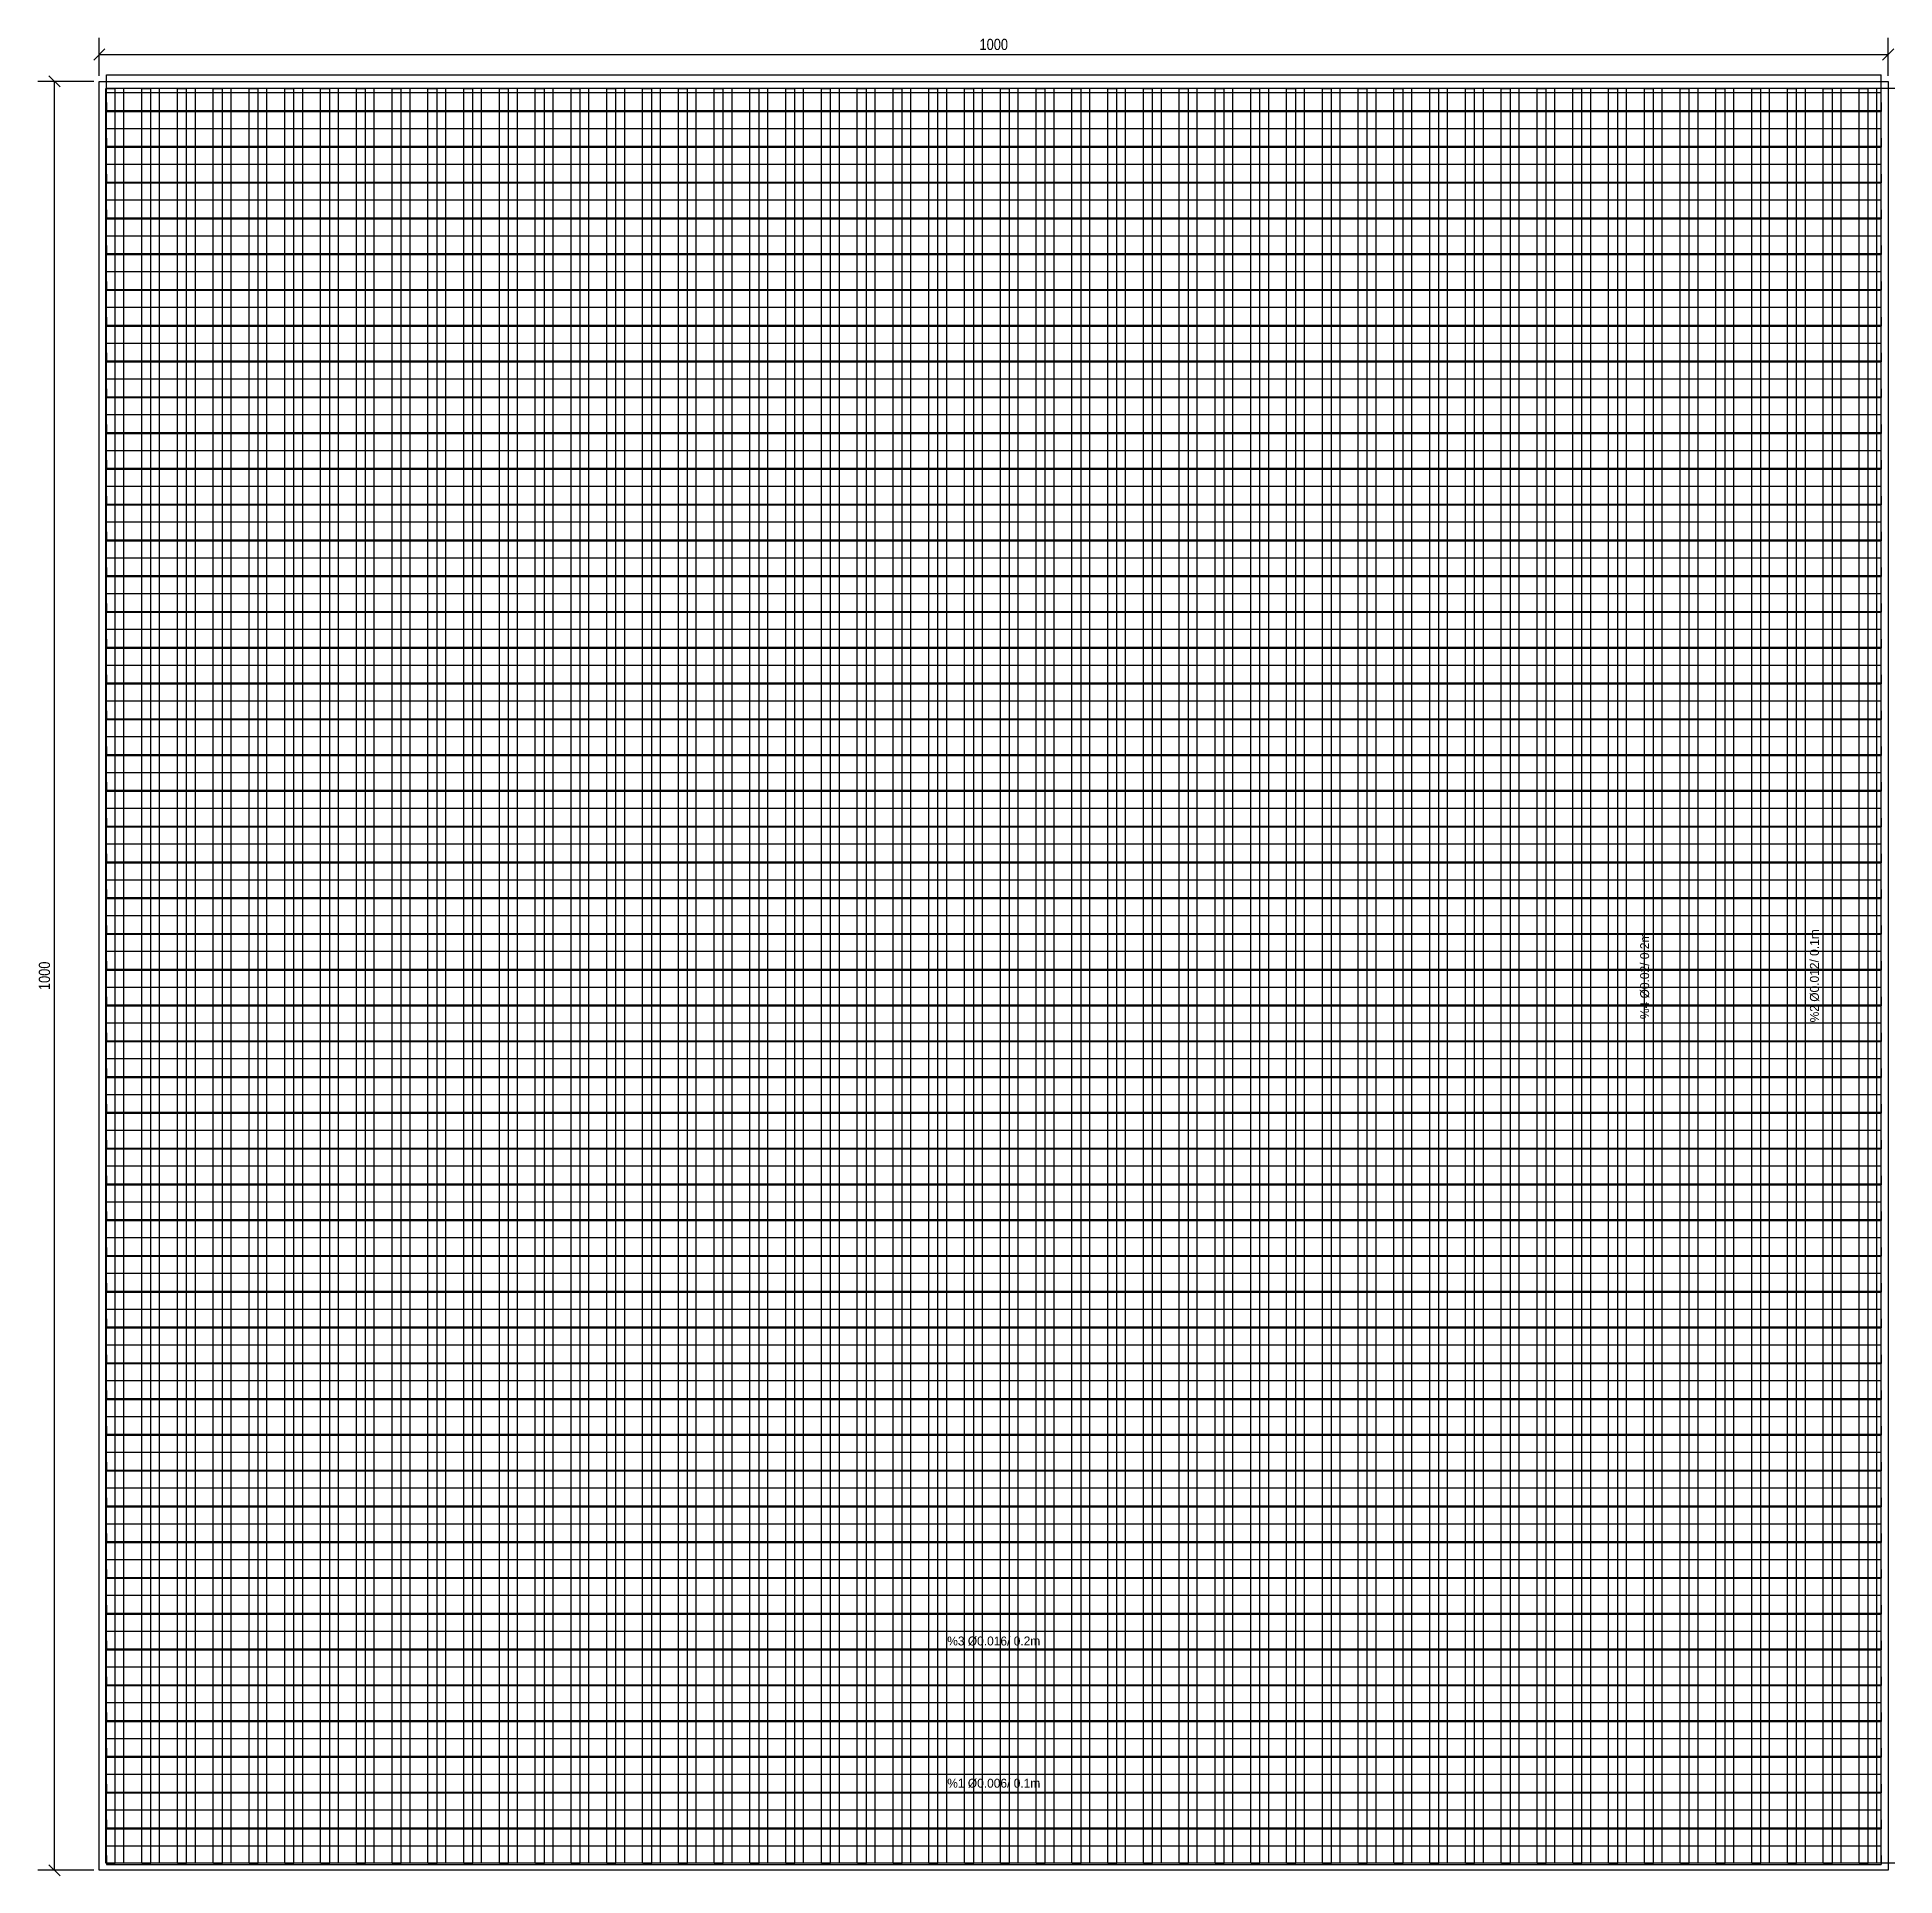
# Model space of a CAD drawing. Header units: metres. Extents: x -0.3 to 22, y -15 to 10.2.
# Drawn here: x -0.35 to 10.04, y -15.03 to -4.75 of the extents above; entities that cross this region are included whole.
import ezdxf
from ezdxf.enums import TextEntityAlignment as Align

# ---------------------------------------------------------------- set-up
doc = ezdxf.new("R2010")
doc.units = ezdxf.units.M
doc.styles.add('OpenSansCondensed-Light', font='OpenSansCondensed-Light.ttf')
doc.dimstyles.new('EZ_M_25_H25_CM', dxfattribs={"dimtxt": 0.0625, "dimasz": 0.0625, "dimexe": 0.09375, "dimexo": 0.03125, "dimgap": 0.025, "dimtad": 1, "dimlfac": 100, "dimzin": 12, "dimdsep": 46, "dimtxsty": 'OpenSansCondensed-Light', "dimtsz": 0.03125, "dimcen": 2.5, "dimazin": 3, "dimtfac": 0.5, "dimtmove": 2, "dimatfit": 3})

msp = doc.modelspace()

# ---------------------------------------------------------------- texts
for s, p in [('%2 Ø0.012/ 0.1m', (9.587, -10)), ('%4 Ø0.02/ 0.2m', (8.638, -10))]:
    msp.add_text(s, height=0.05, rotation=90).set_placement(p, align=Align.MIDDLE)
for s, p in [('%3 Ø0.016/ 0.2m', (5, -13.718)), ('%1 Ø0.006/ 0.1m', (5, -14.513))]:
    msp.add_text(s, height=0.05).set_placement(p, align=Align.MIDDLE)

# ---------------------------------------------------------------- dimensions: what is measured, and where the dimension line sits
msp.add_linear_dim(base=(0, -4.85), p1=(0, -5), p2=(10, -5), dimstyle='EZ_M_25_H25_CM').render()
msp.add_linear_dim(base=(-0.25, -15), p1=(0, -15), p2=(0, -5), angle=90, dimstyle='EZ_M_25_H25_CM').render()

# ---------------------------------------------------------------- linework, layer by layer
for p, q in [((0.04, -5.063), (0.04, -4.963)), ((0.04, -4.963), (9.96, -4.963)), ((9.96, -5.063), (9.96, -4.963)), ((0.137, -5.04), (0.037, -5.04)), ((0.037, -14.96), (0.037, -5.04)), ((0.038, -5.04), (0.088, -5.04)), ((0.04, -5.163), (0.04, -5.063)), ((0.04, -5.063), (9.96, -5.063)), ((0.088, -14.96), (0.088, -5.04)), ((0.237, -5.04), (0.137, -5.04)), ((0.137, -14.96), (0.137, -5.04)), ((0.337, -5.04), (0.237, -5.04)), ((0.237, -14.96), (0.237, -5.04)), ((0.238, -5.04), (0.288, -5.04)), ((0.288, -14.96), (0.288, -5.04)), ((0.437, -5.04), (0.337, -5.04)), ((0.337, -14.96), (0.337, -5.04)), ((0.537, -5.04), (0.437, -5.04)), ((0.437, -14.96), (0.437, -5.04)), ((0.438, -5.04), (0.488, -5.04)), ((0.488, -14.96), (0.488, -5.04)), ((0.637, -5.04), (0.537, -5.04)), ((0.537, -14.96), (0.537, -5.04)), ((0.737, -5.04), (0.637, -5.04)), ((0.637, -14.96), (0.637, -5.04)), ((0.638, -5.04), (0.688, -5.04)), ((0.688, -14.96), (0.688, -5.04)), ((0.837, -5.04), (0.737, -5.04)), ((0.737, -14.96), (0.737, -5.04)), ((0.937, -5.04), (0.837, -5.04)), ((0.837, -14.96), (0.837, -5.04)), ((0.838, -5.04), (0.888, -5.04)), ((0.888, -14.96), (0.888, -5.04)), ((1.037, -5.04), (0.937, -5.04)), ((0.937, -14.96), (0.937, -5.04)), ((1.137, -5.04), (1.037, -5.04)), ((1.037, -14.96), (1.037, -5.04)), ((1.038, -5.04), (1.088, -5.04)), ((1.088, -14.96), (1.088, -5.04)), ((1.237, -5.04), (1.137, -5.04)), ((1.137, -14.96), (1.137, -5.04)), ((1.337, -5.04), (1.237, -5.04)), ((1.237, -14.96), (1.237, -5.04)), ((1.238, -5.04), (1.288, -5.04)), ((1.288, -14.96), (1.288, -5.04)), ((1.437, -5.04), (1.337, -5.04)), ((1.337, -14.96), (1.337, -5.04)), ((1.537, -5.04), (1.437, -5.04)), ((1.437, -14.96), (1.437, -5.04)), ((1.438, -5.04), (1.488, -5.04)), ((1.488, -14.96), (1.488, -5.04)), ((1.637, -5.04), (1.537, -5.04)), ((1.537, -14.96), (1.537, -5.04)), ((1.737, -5.04), (1.637, -5.04)), ((1.637, -14.96), (1.637, -5.04)), ((1.638, -5.04), (1.688, -5.04)), ((1.688, -14.96), (1.688, -5.04)), ((1.837, -5.04), (1.737, -5.04)), ((1.737, -14.96), (1.737, -5.04)), ((1.937, -5.04), (1.837, -5.04)), ((1.837, -14.96), (1.837, -5.04)), ((1.838, -5.04), (1.888, -5.04)), ((1.888, -14.96), (1.888, -5.04)), ((2.037, -5.04), (1.937, -5.04)), ((1.937, -14.96), (1.937, -5.04)), ((2.137, -5.04), (2.037, -5.04)), ((2.037, -14.96), (2.037, -5.04)), ((2.038, -5.04), (2.088, -5.04)), ((2.088, -14.96), (2.088, -5.04)), ((2.237, -5.04), (2.137, -5.04)), ((2.137, -14.96), (2.137, -5.04)), ((2.337, -5.04), (2.237, -5.04)), ((2.237, -14.96), (2.237, -5.04)), ((2.238, -5.04), (2.288, -5.04)), ((2.288, -14.96), (2.288, -5.04)), ((2.437, -5.04), (2.337, -5.04)), ((2.337, -14.96), (2.337, -5.04)), ((2.537, -5.04), (2.437, -5.04)), ((2.437, -14.96), (2.437, -5.04)), ((2.438, -5.04), (2.488, -5.04)), ((2.488, -14.96), (2.488, -5.04)), ((2.637, -5.04), (2.537, -5.04)), ((2.537, -14.96), (2.537, -5.04)), ((2.737, -5.04), (2.637, -5.04)), ((2.637, -14.96), (2.637, -5.04)), ((2.638, -5.04), (2.688, -5.04)), ((2.688, -14.96), (2.688, -5.04)), ((2.837, -5.04), (2.737, -5.04)), ((2.737, -14.96), (2.737, -5.04)), ((2.937, -5.04), (2.837, -5.04)), ((2.837, -14.96), (2.837, -5.04)), ((2.838, -5.04), (2.888, -5.04)), ((2.888, -14.96), (2.888, -5.04)), ((3.037, -5.04), (2.937, -5.04)), ((2.937, -14.96), (2.937, -5.04)), ((3.137, -5.04), (3.037, -5.04)), ((3.037, -14.96), (3.037, -5.04)), ((3.038, -5.04), (3.088, -5.04)), ((3.088, -14.96), (3.088, -5.04)), ((3.237, -5.04), (3.137, -5.04)), ((3.137, -14.96), (3.137, -5.04)), ((3.337, -5.04), (3.237, -5.04)), ((3.237, -14.96), (3.237, -5.04)), ((3.238, -5.04), (3.288, -5.04)), ((3.288, -14.96), (3.288, -5.04)), ((3.437, -5.04), (3.337, -5.04)), ((3.337, -14.96), (3.337, -5.04)), ((3.537, -5.04), (3.437, -5.04)), ((3.437, -14.96), (3.437, -5.04)), ((3.438, -5.04), (3.488, -5.04)), ((3.488, -14.96), (3.488, -5.04)), ((3.637, -5.04), (3.537, -5.04)), ((3.537, -14.96), (3.537, -5.04)), ((3.737, -5.04), (3.637, -5.04)), ((3.637, -14.96), (3.637, -5.04)), ((3.638, -5.04), (3.688, -5.04)), ((3.688, -14.96), (3.688, -5.04)), ((3.837, -5.04), (3.737, -5.04)), ((3.737, -14.96), (3.737, -5.04)), ((3.937, -5.04), (3.837, -5.04)), ((3.837, -14.96), (3.837, -5.04)), ((3.838, -5.04), (3.888, -5.04)), ((3.888, -14.96), (3.888, -5.04)), ((4.037, -5.04), (3.937, -5.04)), ((3.937, -14.96), (3.937, -5.04)), ((4.137, -5.04), (4.037, -5.04)), ((4.037, -14.96), (4.037, -5.04)), ((4.038, -5.04), (4.088, -5.04)), ((4.088, -14.96), (4.088, -5.04)), ((4.237, -5.04), (4.137, -5.04)), ((4.137, -14.96), (4.137, -5.04)), ((4.337, -5.04), (4.237, -5.04)), ((4.237, -14.96), (4.237, -5.04)), ((4.238, -5.04), (4.288, -5.04)), ((4.288, -14.96), (4.288, -5.04)), ((4.437, -5.04), (4.337, -5.04)), ((4.337, -14.96), (4.337, -5.04)), ((4.537, -5.04), (4.437, -5.04)), ((4.437, -14.96), (4.437, -5.04)), ((4.438, -5.04), (4.488, -5.04)), ((4.488, -14.96), (4.488, -5.04)), ((4.637, -5.04), (4.537, -5.04)), ((4.537, -14.96), (4.537, -5.04)), ((4.737, -5.04), (4.637, -5.04)), ((4.637, -14.96), (4.637, -5.04)), ((4.638, -5.04), (4.688, -5.04)), ((4.688, -14.96), (4.688, -5.04)), ((4.837, -5.04), (4.737, -5.04)), ((4.737, -14.96), (4.737, -5.04)), ((4.937, -5.04), (4.837, -5.04)), ((4.837, -14.96), (4.837, -5.04)), ((4.838, -5.04), (4.888, -5.04)), ((4.888, -14.96), (4.888, -5.04)), ((5.037, -5.04), (4.937, -5.04)), ((4.937, -14.96), (4.937, -5.04)), ((5.137, -5.04), (5.037, -5.04)), ((5.037, -14.96), (5.037, -5.04)), ((5.038, -5.04), (5.088, -5.04)), ((5.088, -14.96), (5.088, -5.04)), ((5.237, -5.04), (5.137, -5.04)), ((5.137, -14.96), (5.137, -5.04)), ((5.337, -5.04), (5.237, -5.04)), ((5.237, -14.96), (5.237, -5.04)), ((5.238, -5.04), (5.288, -5.04)), ((5.288, -14.96), (5.288, -5.04)), ((5.437, -5.04), (5.337, -5.04)), ((5.337, -14.96), (5.337, -5.04)), ((5.537, -5.04), (5.437, -5.04)), ((5.437, -14.96), (5.437, -5.04)), ((5.438, -5.04), (5.488, -5.04)), ((5.488, -14.96), (5.488, -5.04)), ((5.637, -5.04), (5.537, -5.04)), ((5.537, -14.96), (5.537, -5.04)), ((5.737, -5.04), (5.637, -5.04)), ((5.637, -14.96), (5.637, -5.04)), ((5.638, -5.04), (5.688, -5.04)), ((5.688, -14.96), (5.688, -5.04)), ((5.837, -5.04), (5.737, -5.04)), ((5.737, -14.96), (5.737, -5.04)), ((5.937, -5.04), (5.837, -5.04)), ((5.837, -14.96), (5.837, -5.04)), ((5.838, -5.04), (5.888, -5.04)), ((5.888, -14.96), (5.888, -5.04)), ((6.037, -5.04), (5.937, -5.04)), ((5.937, -14.96), (5.937, -5.04)), ((6.137, -5.04), (6.037, -5.04)), ((6.037, -14.96), (6.037, -5.04)), ((6.038, -5.04), (6.088, -5.04)), ((6.088, -14.96), (6.088, -5.04)), ((6.237, -5.04), (6.137, -5.04)), ((6.137, -14.96), (6.137, -5.04)), ((6.337, -5.04), (6.237, -5.04)), ((6.237, -14.96), (6.237, -5.04)), ((6.238, -5.04), (6.288, -5.04)), ((6.288, -14.96), (6.288, -5.04)), ((6.437, -5.04), (6.337, -5.04)), ((6.337, -14.96), (6.337, -5.04)), ((6.537, -5.04), (6.437, -5.04)), ((6.437, -14.96), (6.437, -5.04)), ((6.438, -5.04), (6.488, -5.04)), ((6.488, -14.96), (6.488, -5.04)), ((6.637, -5.04), (6.537, -5.04)), ((6.537, -14.96), (6.537, -5.04)), ((6.737, -5.04), (6.637, -5.04)), ((6.637, -14.96), (6.637, -5.04)), ((6.638, -5.04), (6.688, -5.04)), ((6.688, -14.96), (6.688, -5.04)), ((6.837, -5.04), (6.737, -5.04)), ((6.737, -14.96), (6.737, -5.04)), ((6.937, -5.04), (6.837, -5.04)), ((6.837, -14.96), (6.837, -5.04)), ((6.838, -5.04), (6.888, -5.04)), ((6.888, -14.96), (6.888, -5.04)), ((7.037, -5.04), (6.937, -5.04)), ((6.937, -14.96), (6.937, -5.04)), ((7.137, -5.04), (7.037, -5.04)), ((7.037, -14.96), (7.037, -5.04)), ((7.038, -5.04), (7.088, -5.04)), ((7.088, -14.96), (7.088, -5.04)), ((7.237, -5.04), (7.137, -5.04)), ((7.137, -14.96), (7.137, -5.04)), ((7.337, -5.04), (7.237, -5.04)), ((7.237, -14.96), (7.237, -5.04)), ((7.238, -5.04), (7.288, -5.04)), ((7.288, -14.96), (7.288, -5.04)), ((7.437, -5.04), (7.337, -5.04)), ((7.337, -14.96), (7.337, -5.04)), ((7.537, -5.04), (7.437, -5.04)), ((7.437, -14.96), (7.437, -5.04)), ((7.438, -5.04), (7.488, -5.04)), ((7.488, -14.96), (7.488, -5.04)), ((7.637, -5.04), (7.537, -5.04)), ((7.537, -14.96), (7.537, -5.04)), ((7.737, -5.04), (7.637, -5.04)), ((7.637, -14.96), (7.637, -5.04)), ((7.638, -5.04), (7.688, -5.04)), ((7.688, -14.96), (7.688, -5.04)), ((7.837, -5.04), (7.737, -5.04)), ((7.737, -14.96), (7.737, -5.04)), ((7.937, -5.04), (7.837, -5.04)), ((7.837, -14.96), (7.837, -5.04)), ((7.838, -5.04), (7.888, -5.04)), ((7.888, -14.96), (7.888, -5.04)), ((8.037, -5.04), (7.937, -5.04)), ((7.937, -14.96), (7.937, -5.04)), ((8.137, -5.04), (8.037, -5.04)), ((8.037, -14.96), (8.037, -5.04)), ((8.038, -5.04), (8.088, -5.04)), ((8.088, -14.96), (8.088, -5.04)), ((8.237, -5.04), (8.137, -5.04)), ((8.137, -14.96), (8.137, -5.04)), ((8.337, -5.04), (8.237, -5.04)), ((8.237, -14.96), (8.237, -5.04)), ((8.238, -5.04), (8.288, -5.04)), ((8.288, -14.96), (8.288, -5.04)), ((8.437, -5.04), (8.337, -5.04)), ((8.337, -14.96), (8.337, -5.04)), ((8.537, -5.04), (8.437, -5.04)), ((8.437, -14.96), (8.437, -5.04)), ((8.438, -5.04), (8.488, -5.04)), ((8.488, -14.96), (8.488, -5.04)), ((8.637, -5.04), (8.537, -5.04)), ((8.537, -14.96), (8.537, -5.04)), ((8.737, -5.04), (8.637, -5.04)), ((8.637, -14.96), (8.637, -5.04)), ((8.638, -5.04), (8.688, -5.04)), ((8.688, -14.96), (8.688, -5.04)), ((8.837, -5.04), (8.737, -5.04)), ((8.737, -14.96), (8.737, -5.04)), ((8.937, -5.04), (8.837, -5.04)), ((8.837, -14.96), (8.837, -5.04)), ((8.838, -5.04), (8.888, -5.04)), ((8.888, -14.96), (8.888, -5.04)), ((9.037, -5.04), (8.937, -5.04)), ((8.937, -14.96), (8.937, -5.04)), ((9.137, -5.04), (9.037, -5.04)), ((9.037, -14.96), (9.037, -5.04)), ((9.038, -5.04), (9.088, -5.04)), ((9.088, -14.96), (9.088, -5.04)), ((9.237, -5.04), (9.137, -5.04)), ((9.137, -14.96), (9.137, -5.04)), ((9.337, -5.04), (9.237, -5.04)), ((9.237, -14.96), (9.237, -5.04)), ((9.238, -5.04), (9.288, -5.04)), ((9.288, -14.96), (9.288, -5.04)), ((9.437, -5.04), (9.337, -5.04)), ((9.337, -14.96), (9.337, -5.04)), ((9.537, -5.04), (9.437, -5.04)), ((9.437, -14.96), (9.437, -5.04)), ((9.438, -5.04), (9.488, -5.04)), ((9.488, -14.96), (9.488, -5.04)), ((9.637, -5.04), (9.537, -5.04)), ((9.537, -14.96), (9.537, -5.04)), ((9.737, -5.04), (9.637, -5.04)), ((9.637, -14.96), (9.637, -5.04)), ((9.638, -5.04), (9.688, -5.04)), ((9.688, -14.96), (9.688, -5.04)), ((9.837, -5.04), (9.737, -5.04)), ((9.737, -14.96), (9.737, -5.04)), ((9.937, -5.04), (9.837, -5.04)), ((9.837, -14.96), (9.837, -5.04)), ((9.838, -5.04), (9.888, -5.04)), ((9.888, -14.96), (9.888, -5.04)), ((10.037, -5.04), (9.937, -5.04)), ((9.937, -14.96), (9.937, -5.04)), ((9.96, -5.163), (9.96, -5.063)), ((0.04, -5.118), (0.04, -5.168)), ((0.04, -5.263), (0.04, -5.163)), ((0.04, -5.163), (9.96, -5.163)), ((0.04, -5.168), (9.96, -5.168)), ((9.96, -5.118), (9.96, -5.168)), ((9.96, -5.263), (9.96, -5.163)), ((0.04, -5.363), (0.04, -5.263)), ((0.04, -5.263), (9.96, -5.263)), ((9.96, -5.363), (9.96, -5.263)), ((0.04, -5.318), (0.04, -5.368)), ((0.04, -5.463), (0.04, -5.363)), ((0.04, -5.363), (9.96, -5.363)), ((0.04, -5.368), (9.96, -5.368)), ((9.96, -5.318), (9.96, -5.368)), ((9.96, -5.463), (9.96, -5.363)), ((0.04, -5.563), (0.04, -5.463)), ((0.04, -5.463), (9.96, -5.463)), ((9.96, -5.563), (9.96, -5.463)), ((0.04, -5.518), (0.04, -5.568)), ((0.04, -5.663), (0.04, -5.563)), ((0.04, -5.563), (9.96, -5.563)), ((0.04, -5.568), (9.96, -5.568)), ((9.96, -5.518), (9.96, -5.568)), ((9.96, -5.663), (9.96, -5.563)), ((0.04, -5.763), (0.04, -5.663)), ((0.04, -5.663), (9.96, -5.663)), ((9.96, -5.763), (9.96, -5.663)), ((0.04, -5.718), (0.04, -5.768)), ((0.04, -5.863), (0.04, -5.763)), ((0.04, -5.763), (9.96, -5.763)), ((0.04, -5.768), (9.96, -5.768)), ((9.96, -5.718), (9.96, -5.768)), ((9.96, -5.863), (9.96, -5.763)), ((0.04, -5.963), (0.04, -5.863)), ((0.04, -5.863), (9.96, -5.863)), ((0.04, -5.918), (0.04, -5.968)), ((9.96, -5.963), (9.96, -5.863)), ((9.96, -5.918), (9.96, -5.968)), ((0.04, -6.063), (0.04, -5.963)), ((0.04, -5.963), (9.96, -5.963)), ((0.04, -5.968), (9.96, -5.968)), ((9.96, -6.063), (9.96, -5.963)), ((0.04, -6.163), (0.04, -6.063)), ((0.04, -6.063), (9.96, -6.063)), ((0.04, -6.118), (0.04, -6.168)), ((9.96, -6.163), (9.96, -6.063)), ((9.96, -6.118), (9.96, -6.168)), ((0.04, -6.263), (0.04, -6.163)), ((0.04, -6.163), (9.96, -6.163)), ((0.04, -6.168), (9.96, -6.168)), ((9.96, -6.263), (9.96, -6.163)), ((0.04, -6.363), (0.04, -6.263)), ((0.04, -6.263), (9.96, -6.263)), ((0.04, -6.318), (0.04, -6.368)), ((9.96, -6.363), (9.96, -6.263)), ((9.96, -6.318), (9.96, -6.368)), ((0.04, -6.463), (0.04, -6.363)), ((0.04, -6.363), (9.96, -6.363)), ((0.04, -6.368), (9.96, -6.368)), ((9.96, -6.463), (9.96, -6.363)), ((0.04, -6.563), (0.04, -6.463)), ((0.04, -6.463), (9.96, -6.463)), ((0.04, -6.518), (0.04, -6.568)), ((9.96, -6.563), (9.96, -6.463)), ((9.96, -6.518), (9.96, -6.568)), ((0.04, -6.663), (0.04, -6.563)), ((0.04, -6.563), (9.96, -6.563)), ((0.04, -6.568), (9.96, -6.568)), ((9.96, -6.663), (9.96, -6.563)), ((0.04, -6.763), (0.04, -6.663)), ((0.04, -6.663), (9.96, -6.663)), ((0.04, -6.718), (0.04, -6.768)), ((9.96, -6.763), (9.96, -6.663)), ((9.96, -6.718), (9.96, -6.768)), ((0.04, -6.863), (0.04, -6.763)), ((0.04, -6.763), (9.96, -6.763)), ((0.04, -6.768), (9.96, -6.768)), ((9.96, -6.863), (9.96, -6.763)), ((0.04, -6.963), (0.04, -6.863)), ((0.04, -6.863), (9.96, -6.863)), ((0.04, -6.918), (0.04, -6.968)), ((9.96, -6.963), (9.96, -6.863)), ((9.96, -6.918), (9.96, -6.968)), ((0.04, -7.063), (0.04, -6.963)), ((0.04, -6.963), (9.96, -6.963)), ((0.04, -6.968), (9.96, -6.968)), ((9.96, -7.063), (9.96, -6.963)), ((0.04, -7.163), (0.04, -7.063)), ((0.04, -7.063), (9.96, -7.063)), ((0.04, -7.118), (0.04, -7.168)), ((0.04, -7.263), (0.04, -7.163)), ((0.04, -7.163), (9.96, -7.163)), ((9.96, -7.163), (9.96, -7.063)), ((9.96, -7.118), (9.96, -7.168)), ((9.96, -7.263), (9.96, -7.163)), ((0.04, -7.168), (9.96, -7.168)), ((0.04, -7.363), (0.04, -7.263)), ((0.04, -7.263), (9.96, -7.263)), ((9.96, -7.363), (9.96, -7.263)), ((0.04, -7.318), (0.04, -7.368)), ((0.04, -7.463), (0.04, -7.363)), ((0.04, -7.363), (9.96, -7.363)), ((0.04, -7.368), (9.96, -7.368)), ((9.96, -7.318), (9.96, -7.368)), ((9.96, -7.463), (9.96, -7.363)), ((0.04, -7.563), (0.04, -7.463)), ((0.04, -7.463), (9.96, -7.463)), ((9.96, -7.563), (9.96, -7.463)), ((0.04, -7.518), (0.04, -7.568)), ((0.04, -7.663), (0.04, -7.563)), ((0.04, -7.563), (9.96, -7.563)), ((0.04, -7.568), (9.96, -7.568)), ((9.96, -7.518), (9.96, -7.568)), ((9.96, -7.663), (9.96, -7.563)), ((0.04, -7.763), (0.04, -7.663)), ((0.04, -7.663), (9.96, -7.663)), ((9.96, -7.763), (9.96, -7.663)), ((0.04, -7.718), (0.04, -7.768)), ((0.04, -7.863), (0.04, -7.763)), ((0.04, -7.763), (9.96, -7.763)), ((0.04, -7.768), (9.96, -7.768)), ((9.96, -7.718), (9.96, -7.768)), ((9.96, -7.863), (9.96, -7.763)), ((0.04, -7.963), (0.04, -7.863)), ((0.04, -7.863), (9.96, -7.863)), ((9.96, -7.963), (9.96, -7.863)), ((0.04, -7.918), (0.04, -7.968)), ((0.04, -8.063), (0.04, -7.963)), ((0.04, -7.963), (9.96, -7.963)), ((0.04, -7.968), (9.96, -7.968)), ((9.96, -7.918), (9.96, -7.968)), ((9.96, -8.063), (9.96, -7.963)), ((0.04, -8.163), (0.04, -8.063)), ((0.04, -8.063), (9.96, -8.063)), ((9.96, -8.163), (9.96, -8.063)), ((0.04, -8.118), (0.04, -8.168)), ((0.04, -8.263), (0.04, -8.163)), ((0.04, -8.163), (9.96, -8.163)), ((0.04, -8.168), (9.96, -8.168)), ((9.96, -8.118), (9.96, -8.168)), ((9.96, -8.263), (9.96, -8.163)), ((0.04, -8.363), (0.04, -8.263)), ((0.04, -8.263), (9.96, -8.263)), ((9.96, -8.363), (9.96, -8.263)), ((0.04, -8.318), (0.04, -8.368)), ((0.04, -8.463), (0.04, -8.363)), ((0.04, -8.363), (9.96, -8.363)), ((0.04, -8.368), (9.96, -8.368)), ((9.96, -8.318), (9.96, -8.368)), ((9.96, -8.463), (9.96, -8.363)), ((0.04, -8.563), (0.04, -8.463)), ((0.04, -8.463), (9.96, -8.463)), ((9.96, -8.563), (9.96, -8.463)), ((0.04, -8.518), (0.04, -8.568)), ((0.04, -8.663), (0.04, -8.563)), ((0.04, -8.563), (9.96, -8.563)), ((0.04, -8.568), (9.96, -8.568)), ((9.96, -8.518), (9.96, -8.568)), ((9.96, -8.663), (9.96, -8.563)), ((0.04, -8.763), (0.04, -8.663)), ((0.04, -8.663), (9.96, -8.663)), ((0.04, -8.718), (0.04, -8.768)), ((9.96, -8.763), (9.96, -8.663)), ((9.96, -8.718), (9.96, -8.768)), ((0.04, -8.863), (0.04, -8.763)), ((0.04, -8.763), (9.96, -8.763)), ((0.04, -8.768), (9.96, -8.768)), ((9.96, -8.863), (9.96, -8.763)), ((0.04, -8.963), (0.04, -8.863)), ((0.04, -8.863), (9.96, -8.863)), ((0.04, -8.918), (0.04, -8.968)), ((9.96, -8.963), (9.96, -8.863)), ((9.96, -8.918), (9.96, -8.968)), ((0.04, -9.063), (0.04, -8.963)), ((0.04, -8.963), (9.96, -8.963)), ((0.04, -8.968), (9.96, -8.968)), ((9.96, -9.063), (9.96, -8.963)), ((0.04, -9.163), (0.04, -9.063)), ((0.04, -9.063), (9.96, -9.063)), ((0.04, -9.118), (0.04, -9.168)), ((9.96, -9.163), (9.96, -9.063)), ((9.96, -9.118), (9.96, -9.168)), ((0.04, -9.263), (0.04, -9.163)), ((0.04, -9.163), (9.96, -9.163)), ((0.04, -9.168), (9.96, -9.168)), ((9.96, -9.263), (9.96, -9.163)), ((0.04, -9.363), (0.04, -9.263)), ((0.04, -9.263), (9.96, -9.263)), ((0.04, -9.318), (0.04, -9.368)), ((9.96, -9.363), (9.96, -9.263)), ((9.96, -9.318), (9.96, -9.368)), ((0.04, -9.463), (0.04, -9.363)), ((0.04, -9.363), (9.96, -9.363)), ((0.04, -9.368), (9.96, -9.368)), ((9.96, -9.463), (9.96, -9.363)), ((0.04, -9.563), (0.04, -9.463)), ((0.04, -9.463), (9.96, -9.463)), ((0.04, -9.518), (0.04, -9.568)), ((9.96, -9.563), (9.96, -9.463)), ((9.96, -9.518), (9.96, -9.568)), ((0.04, -9.663), (0.04, -9.563)), ((0.04, -9.563), (9.96, -9.563)), ((0.04, -9.568), (9.96, -9.568)), ((9.96, -9.663), (9.96, -9.563)), ((0.04, -9.763), (0.04, -9.663)), ((0.04, -9.663), (9.96, -9.663)), ((0.04, -9.718), (0.04, -9.768)), ((9.96, -9.763), (9.96, -9.663)), ((9.96, -9.718), (9.96, -9.768)), ((0.04, -9.863), (0.04, -9.763)), ((0.04, -9.763), (9.96, -9.763)), ((0.04, -9.768), (9.96, -9.768)), ((0.04, -9.963), (0.04, -9.863)), ((0.04, -9.863), (9.96, -9.863)), ((9.96, -9.863), (9.96, -9.763)), ((9.96, -9.963), (9.96, -9.863)), ((0.04, -9.918), (0.04, -9.968)), ((0.04, -10.063), (0.04, -9.963)), ((0.04, -9.963), (9.96, -9.963)), ((0.04, -9.968), (9.96, -9.968)), ((9.96, -9.918), (9.96, -9.968)), ((9.96, -10.063), (9.96, -9.963)), ((0.04, -10.163), (0.04, -10.063)), ((0.04, -10.063), (9.96, -10.063)), ((9.96, -10.163), (9.96, -10.063)), ((0.04, -10.118), (0.04, -10.168)), ((0.04, -10.263), (0.04, -10.163)), ((0.04, -10.163), (9.96, -10.163)), ((0.04, -10.168), (9.96, -10.168)), ((9.96, -10.118), (9.96, -10.168)), ((9.96, -10.263), (9.96, -10.163)), ((0.04, -10.363), (0.04, -10.263)), ((0.04, -10.263), (9.96, -10.263)), ((9.96, -10.363), (9.96, -10.263)), ((0.04, -10.318), (0.04, -10.368)), ((0.04, -10.463), (0.04, -10.363)), ((0.04, -10.363), (9.96, -10.363)), ((0.04, -10.368), (9.96, -10.368)), ((9.96, -10.318), (9.96, -10.368)), ((9.96, -10.463), (9.96, -10.363)), ((0.04, -10.563), (0.04, -10.463)), ((0.04, -10.463), (9.96, -10.463)), ((9.96, -10.563), (9.96, -10.463)), ((0.04, -10.518), (0.04, -10.568)), ((0.04, -10.663), (0.04, -10.563)), ((0.04, -10.563), (9.96, -10.563)), ((0.04, -10.568), (9.96, -10.568)), ((9.96, -10.518), (9.96, -10.568)), ((9.96, -10.663), (9.96, -10.563)), ((0.04, -10.763), (0.04, -10.663)), ((0.04, -10.663), (9.96, -10.663)), ((9.96, -10.763), (9.96, -10.663)), ((0.04, -10.718), (0.04, -10.768)), ((0.04, -10.863), (0.04, -10.763)), ((0.04, -10.763), (9.96, -10.763)), ((0.04, -10.768), (9.96, -10.768)), ((9.96, -10.718), (9.96, -10.768)), ((9.96, -10.863), (9.96, -10.763)), ((0.04, -10.963), (0.04, -10.863)), ((0.04, -10.863), (9.96, -10.863)), ((9.96, -10.963), (9.96, -10.863)), ((0.04, -10.918), (0.04, -10.968)), ((0.04, -11.063), (0.04, -10.963)), ((0.04, -10.963), (9.96, -10.963)), ((0.04, -10.968), (9.96, -10.968)), ((9.96, -10.918), (9.96, -10.968)), ((9.96, -11.063), (9.96, -10.963)), ((0.04, -11.163), (0.04, -11.063)), ((0.04, -11.063), (9.96, -11.063)), ((9.96, -11.163), (9.96, -11.063)), ((0.04, -11.118), (0.04, -11.168)), ((0.04, -11.263), (0.04, -11.163)), ((0.04, -11.163), (9.96, -11.163)), ((0.04, -11.168), (9.96, -11.168)), ((9.96, -11.118), (9.96, -11.168)), ((9.96, -11.263), (9.96, -11.163)), ((0.04, -11.363), (0.04, -11.263)), ((0.04, -11.263), (9.96, -11.263)), ((0.04, -11.318), (0.04, -11.368)), ((9.96, -11.363), (9.96, -11.263)), ((9.96, -11.318), (9.96, -11.368)), ((0.04, -11.463), (0.04, -11.363)), ((0.04, -11.363), (9.96, -11.363)), ((0.04, -11.368), (9.96, -11.368)), ((9.96, -11.463), (9.96, -11.363)), ((0.04, -11.563), (0.04, -11.463)), ((0.04, -11.463), (9.96, -11.463)), ((0.04, -11.518), (0.04, -11.568)), ((9.96, -11.563), (9.96, -11.463)), ((9.96, -11.518), (9.96, -11.568)), ((0.04, -11.663), (0.04, -11.563)), ((0.04, -11.563), (9.96, -11.563)), ((0.04, -11.568), (9.96, -11.568)), ((9.96, -11.663), (9.96, -11.563)), ((0.04, -11.763), (0.04, -11.663)), ((0.04, -11.663), (9.96, -11.663)), ((0.04, -11.718), (0.04, -11.768)), ((9.96, -11.763), (9.96, -11.663)), ((9.96, -11.718), (9.96, -11.768)), ((0.04, -11.863), (0.04, -11.763)), ((0.04, -11.763), (9.96, -11.763)), ((0.04, -11.768), (9.96, -11.768)), ((9.96, -11.863), (9.96, -11.763)), ((0.04, -11.963), (0.04, -11.863)), ((0.04, -11.863), (9.96, -11.863)), ((0.04, -11.918), (0.04, -11.968)), ((9.96, -11.963), (9.96, -11.863)), ((9.96, -11.918), (9.96, -11.968)), ((0.04, -12.063), (0.04, -11.963)), ((0.04, -11.963), (9.96, -11.963)), ((0.04, -11.968), (9.96, -11.968)), ((9.96, -12.063), (9.96, -11.963)), ((0.04, -12.163), (0.04, -12.063)), ((0.04, -12.063), (9.96, -12.063)), ((0.04, -12.118), (0.04, -12.168)), ((9.96, -12.163), (9.96, -12.063)), ((9.96, -12.118), (9.96, -12.168)), ((0.04, -12.263), (0.04, -12.163)), ((0.04, -12.163), (9.96, -12.163)), ((0.04, -12.168), (9.96, -12.168)), ((9.96, -12.263), (9.96, -12.163)), ((0.04, -12.363), (0.04, -12.263)), ((0.04, -12.263), (9.96, -12.263)), ((0.04, -12.318), (0.04, -12.368)), ((9.96, -12.363), (9.96, -12.263)), ((9.96, -12.318), (9.96, -12.368)), ((0.04, -12.463), (0.04, -12.363)), ((0.04, -12.363), (9.96, -12.363)), ((0.04, -12.368), (9.96, -12.368)), ((9.96, -12.463), (9.96, -12.363)), ((0.04, -12.563), (0.04, -12.463)), ((0.04, -12.463), (9.96, -12.463)), ((0.04, -12.518), (0.04, -12.568)), ((0.04, -12.663), (0.04, -12.563)), ((0.04, -12.563), (9.96, -12.563)), ((9.96, -12.563), (9.96, -12.463)), ((9.96, -12.518), (9.96, -12.568)), ((9.96, -12.663), (9.96, -12.563)), ((0.04, -12.568), (9.96, -12.568)), ((0.04, -12.763), (0.04, -12.663)), ((0.04, -12.663), (9.96, -12.663)), ((9.96, -12.763), (9.96, -12.663)), ((0.04, -12.718), (0.04, -12.768)), ((0.04, -12.863), (0.04, -12.763)), ((0.04, -12.763), (9.96, -12.763)), ((0.04, -12.768), (9.96, -12.768)), ((9.96, -12.718), (9.96, -12.768)), ((9.96, -12.863), (9.96, -12.763)), ((0.04, -12.963), (0.04, -12.863)), ((0.04, -12.863), (9.96, -12.863)), ((9.96, -12.963), (9.96, -12.863)), ((0.04, -12.918), (0.04, -12.968)), ((0.04, -13.063), (0.04, -12.963)), ((0.04, -12.963), (9.96, -12.963)), ((0.04, -12.968), (9.96, -12.968)), ((9.96, -12.918), (9.96, -12.968)), ((9.96, -13.063), (9.96, -12.963)), ((0.04, -13.163), (0.04, -13.063)), ((0.04, -13.063), (9.96, -13.063)), ((9.96, -13.163), (9.96, -13.063)), ((0.04, -13.118), (0.04, -13.168)), ((0.04, -13.263), (0.04, -13.163)), ((0.04, -13.163), (9.96, -13.163)), ((0.04, -13.168), (9.96, -13.168)), ((9.96, -13.118), (9.96, -13.168)), ((9.96, -13.263), (9.96, -13.163)), ((0.04, -13.363), (0.04, -13.263)), ((0.04, -13.263), (9.96, -13.263)), ((9.96, -13.363), (9.96, -13.263)), ((0.04, -13.318), (0.04, -13.368)), ((0.04, -13.463), (0.04, -13.363)), ((0.04, -13.363), (9.96, -13.363)), ((0.04, -13.368), (9.96, -13.368)), ((9.96, -13.318), (9.96, -13.368)), ((9.96, -13.463), (9.96, -13.363)), ((0.04, -13.563), (0.04, -13.463)), ((0.04, -13.463), (9.96, -13.463)), ((9.96, -13.563), (9.96, -13.463)), ((0.04, -13.518), (0.04, -13.568)), ((0.04, -13.663), (0.04, -13.563)), ((0.04, -13.563), (9.96, -13.563)), ((0.04, -13.568), (9.96, -13.568)), ((9.96, -13.518), (9.96, -13.568)), ((9.96, -13.663), (9.96, -13.563)), ((0.04, -13.763), (0.04, -13.663)), ((0.04, -13.663), (9.96, -13.663)), ((9.96, -13.763), (9.96, -13.663)), ((0.04, -13.718), (0.04, -13.768)), ((0.04, -13.863), (0.04, -13.763)), ((0.04, -13.763), (9.96, -13.763)), ((0.04, -13.768), (9.96, -13.768)), ((9.96, -13.718), (9.96, -13.768)), ((9.96, -13.863), (9.96, -13.763)), ((0.04, -13.963), (0.04, -13.863)), ((0.04, -13.863), (9.96, -13.863)), ((9.96, -13.963), (9.96, -13.863)), ((0.04, -13.918), (0.04, -13.968)), ((0.04, -14.063), (0.04, -13.963)), ((0.04, -13.963), (9.96, -13.963)), ((0.04, -13.968), (9.96, -13.968)), ((9.96, -13.918), (9.96, -13.968)), ((9.96, -14.063), (9.96, -13.963)), ((0.04, -14.163), (0.04, -14.063)), ((0.04, -14.063), (9.96, -14.063)), ((0.04, -14.118), (0.04, -14.168)), ((9.96, -14.163), (9.96, -14.063)), ((9.96, -14.118), (9.96, -14.168)), ((0.04, -14.263), (0.04, -14.163)), ((0.04, -14.163), (9.96, -14.163)), ((0.04, -14.168), (9.96, -14.168)), ((9.96, -14.263), (9.96, -14.163)), ((0.04, -14.363), (0.04, -14.263)), ((0.04, -14.263), (9.96, -14.263)), ((0.04, -14.318), (0.04, -14.368)), ((9.96, -14.363), (9.96, -14.263)), ((9.96, -14.318), (9.96, -14.368)), ((0.04, -14.463), (0.04, -14.363)), ((0.04, -14.363), (9.96, -14.363)), ((0.04, -14.368), (9.96, -14.368)), ((9.96, -14.463), (9.96, -14.363)), ((0.04, -14.563), (0.04, -14.463)), ((0.04, -14.463), (9.96, -14.463)), ((0.04, -14.518), (0.04, -14.568)), ((9.96, -14.563), (9.96, -14.463)), ((9.96, -14.518), (9.96, -14.568)), ((0.04, -14.663), (0.04, -14.563)), ((0.04, -14.563), (9.96, -14.563)), ((0.04, -14.568), (9.96, -14.568)), ((9.96, -14.663), (9.96, -14.563)), ((0.04, -14.763), (0.04, -14.663)), ((0.04, -14.663), (9.96, -14.663)), ((0.04, -14.718), (0.04, -14.768)), ((9.96, -14.763), (9.96, -14.663)), ((9.96, -14.718), (9.96, -14.768)), ((0.04, -14.863), (0.04, -14.763)), ((0.04, -14.763), (9.96, -14.763)), ((0.04, -14.768), (9.96, -14.768)), ((9.96, -14.863), (9.96, -14.763)), ((0.04, -14.963), (0.04, -14.863)), ((0.04, -14.863), (9.96, -14.863)), ((0.04, -14.918), (0.04, -14.968)), ((9.96, -14.963), (9.96, -14.863)), ((9.96, -14.918), (9.96, -14.968)), ((0.137, -14.96), (0.037, -14.96)), ((0.038, -14.96), (0.088, -14.96)), ((0.04, -14.968), (9.96, -14.968)), ((0.237, -14.96), (0.137, -14.96)), ((0.337, -14.96), (0.237, -14.96)), ((0.238, -14.96), (0.288, -14.96)), ((0.437, -14.96), (0.337, -14.96)), ((0.537, -14.96), (0.437, -14.96)), ((0.438, -14.96), (0.488, -14.96)), ((0.637, -14.96), (0.537, -14.96)), ((0.737, -14.96), (0.637, -14.96)), ((0.638, -14.96), (0.688, -14.96)), ((0.837, -14.96), (0.737, -14.96)), ((0.937, -14.96), (0.837, -14.96)), ((0.838, -14.96), (0.888, -14.96)), ((1.037, -14.96), (0.937, -14.96)), ((1.137, -14.96), (1.037, -14.96)), ((1.038, -14.96), (1.088, -14.96)), ((1.237, -14.96), (1.137, -14.96)), ((1.337, -14.96), (1.237, -14.96)), ((1.238, -14.96), (1.288, -14.96)), ((1.437, -14.96), (1.337, -14.96)), ((1.537, -14.96), (1.437, -14.96)), ((1.438, -14.96), (1.488, -14.96)), ((1.637, -14.96), (1.537, -14.96)), ((1.737, -14.96), (1.637, -14.96)), ((1.638, -14.96), (1.688, -14.96)), ((1.837, -14.96), (1.737, -14.96)), ((1.937, -14.96), (1.837, -14.96)), ((1.838, -14.96), (1.888, -14.96)), ((2.037, -14.96), (1.937, -14.96)), ((2.137, -14.96), (2.037, -14.96)), ((2.038, -14.96), (2.088, -14.96)), ((2.237, -14.96), (2.137, -14.96)), ((2.337, -14.96), (2.237, -14.96)), ((2.238, -14.96), (2.288, -14.96)), ((2.437, -14.96), (2.337, -14.96)), ((2.537, -14.96), (2.437, -14.96)), ((2.438, -14.96), (2.488, -14.96)), ((2.637, -14.96), (2.537, -14.96)), ((2.737, -14.96), (2.637, -14.96)), ((2.638, -14.96), (2.688, -14.96)), ((2.837, -14.96), (2.737, -14.96)), ((2.937, -14.96), (2.837, -14.96)), ((2.838, -14.96), (2.888, -14.96)), ((3.037, -14.96), (2.937, -14.96)), ((3.137, -14.96), (3.037, -14.96)), ((3.038, -14.96), (3.088, -14.96)), ((3.237, -14.96), (3.137, -14.96)), ((3.337, -14.96), (3.237, -14.96)), ((3.238, -14.96), (3.288, -14.96)), ((3.437, -14.96), (3.337, -14.96)), ((3.537, -14.96), (3.437, -14.96)), ((3.438, -14.96), (3.488, -14.96)), ((3.637, -14.96), (3.537, -14.96)), ((3.737, -14.96), (3.637, -14.96)), ((3.638, -14.96), (3.688, -14.96)), ((3.837, -14.96), (3.737, -14.96)), ((3.937, -14.96), (3.837, -14.96)), ((3.838, -14.96), (3.888, -14.96)), ((4.037, -14.96), (3.937, -14.96)), ((4.137, -14.96), (4.037, -14.96)), ((4.038, -14.96), (4.088, -14.96)), ((4.237, -14.96), (4.137, -14.96)), ((4.337, -14.96), (4.237, -14.96)), ((4.238, -14.96), (4.288, -14.96)), ((4.437, -14.96), (4.337, -14.96)), ((4.537, -14.96), (4.437, -14.96)), ((4.438, -14.96), (4.488, -14.96)), ((4.637, -14.96), (4.537, -14.96)), ((4.737, -14.96), (4.637, -14.96)), ((4.638, -14.96), (4.688, -14.96)), ((4.837, -14.96), (4.737, -14.96)), ((4.937, -14.96), (4.837, -14.96)), ((4.838, -14.96), (4.888, -14.96)), ((5.037, -14.96), (4.937, -14.96)), ((5.137, -14.96), (5.037, -14.96)), ((5.038, -14.96), (5.088, -14.96)), ((5.237, -14.96), (5.137, -14.96)), ((5.337, -14.96), (5.237, -14.96)), ((5.238, -14.96), (5.288, -14.96)), ((5.437, -14.96), (5.337, -14.96)), ((5.537, -14.96), (5.437, -14.96)), ((5.438, -14.96), (5.488, -14.96)), ((5.637, -14.96), (5.537, -14.96)), ((5.737, -14.96), (5.637, -14.96)), ((5.638, -14.96), (5.688, -14.96)), ((5.837, -14.96), (5.737, -14.96)), ((5.937, -14.96), (5.837, -14.96)), ((5.838, -14.96), (5.888, -14.96)), ((6.037, -14.96), (5.937, -14.96)), ((6.137, -14.96), (6.037, -14.96)), ((6.038, -14.96), (6.088, -14.96)), ((6.237, -14.96), (6.137, -14.96)), ((6.337, -14.96), (6.237, -14.96)), ((6.238, -14.96), (6.288, -14.96)), ((6.437, -14.96), (6.337, -14.96)), ((6.537, -14.96), (6.437, -14.96)), ((6.438, -14.96), (6.488, -14.96)), ((6.637, -14.96), (6.537, -14.96)), ((6.737, -14.96), (6.637, -14.96)), ((6.638, -14.96), (6.688, -14.96)), ((6.837, -14.96), (6.737, -14.96)), ((6.937, -14.96), (6.837, -14.96)), ((6.838, -14.96), (6.888, -14.96)), ((7.037, -14.96), (6.937, -14.96)), ((7.137, -14.96), (7.037, -14.96)), ((7.038, -14.96), (7.088, -14.96)), ((7.237, -14.96), (7.137, -14.96)), ((7.337, -14.96), (7.237, -14.96)), ((7.238, -14.96), (7.288, -14.96)), ((7.437, -14.96), (7.337, -14.96)), ((7.537, -14.96), (7.437, -14.96)), ((7.438, -14.96), (7.488, -14.96)), ((7.637, -14.96), (7.537, -14.96)), ((7.737, -14.96), (7.637, -14.96)), ((7.638, -14.96), (7.688, -14.96)), ((7.837, -14.96), (7.737, -14.96)), ((7.937, -14.96), (7.837, -14.96)), ((7.838, -14.96), (7.888, -14.96)), ((8.037, -14.96), (7.937, -14.96)), ((8.137, -14.96), (8.037, -14.96)), ((8.038, -14.96), (8.088, -14.96)), ((8.237, -14.96), (8.137, -14.96)), ((8.337, -14.96), (8.237, -14.96)), ((8.238, -14.96), (8.288, -14.96)), ((8.437, -14.96), (8.337, -14.96)), ((8.537, -14.96), (8.437, -14.96)), ((8.438, -14.96), (8.488, -14.96)), ((8.637, -14.96), (8.537, -14.96)), ((8.737, -14.96), (8.637, -14.96)), ((8.638, -14.96), (8.688, -14.96)), ((8.837, -14.96), (8.737, -14.96)), ((8.937, -14.96), (8.837, -14.96)), ((8.838, -14.96), (8.888, -14.96)), ((9.037, -14.96), (8.937, -14.96)), ((9.137, -14.96), (9.037, -14.96)), ((9.038, -14.96), (9.088, -14.96)), ((9.237, -14.96), (9.137, -14.96)), ((9.337, -14.96), (9.237, -14.96)), ((9.238, -14.96), (9.288, -14.96)), ((9.437, -14.96), (9.337, -14.96)), ((9.537, -14.96), (9.437, -14.96)), ((9.438, -14.96), (9.488, -14.96)), ((9.637, -14.96), (9.537, -14.96)), ((9.737, -14.96), (9.637, -14.96)), ((9.638, -14.96), (9.688, -14.96)), ((9.837, -14.96), (9.737, -14.96)), ((9.937, -14.96), (9.837, -14.96)), ((9.838, -14.96), (9.888, -14.96)), ((10.037, -14.96), (9.937, -14.96))]:
    msp.add_line(p, q)
msp.add_lwpolyline([(0, -15), (0, -5), (10, -5), (10, -15), (0, -15)])

msp.set_redraw_order([(e.dxf.handle, doc.entitydb.next_handle()) for e in msp.query("TEXT MTEXT ATTDEF DIMENSION ARC_DIMENSION")])  # texts and dimensions are drawn at this point

doc.saveas('drawing.dxf')
